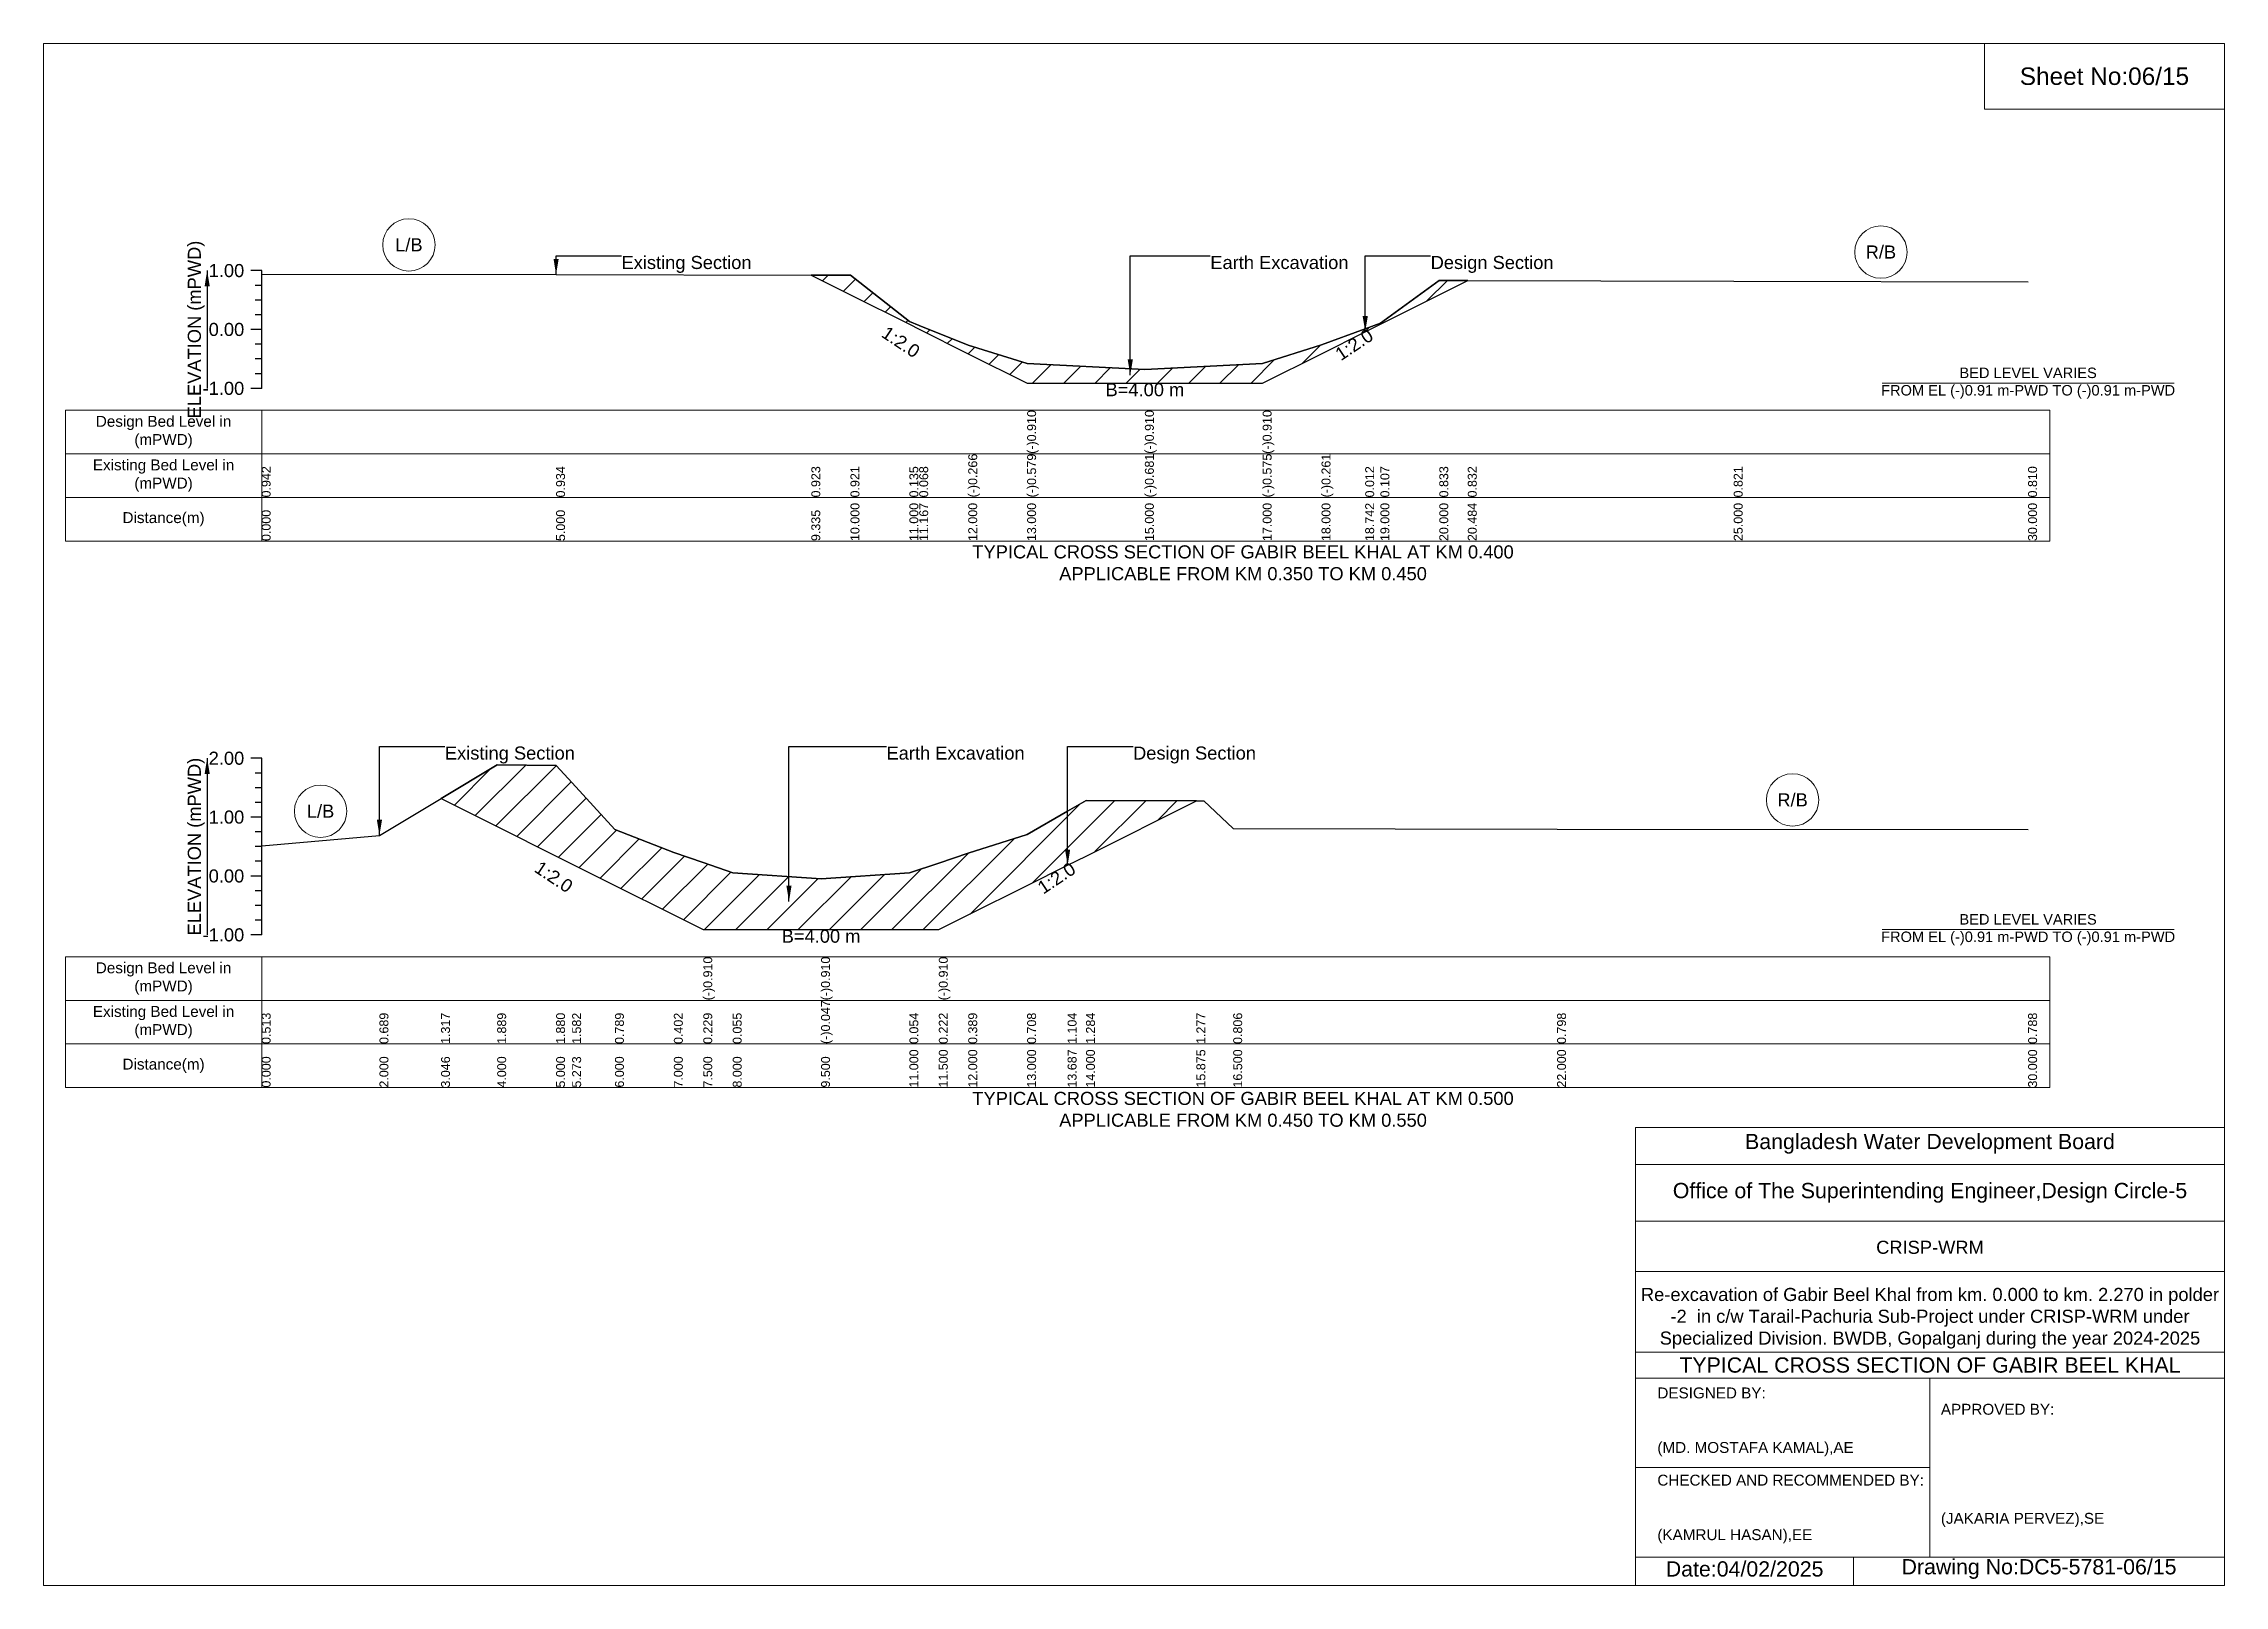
# Model space of a CAD drawing. Header units: inches. Extents: x 91000 to 258000, y -5656 to 6519.
# Drawn here: x 150000 to 158000, y -5656 to 0 of the extents above; entities that cross this region are included whole.
import ezdxf

# ---------------------------------------------------------------- set-up
doc = ezdxf.new("R2010")
doc.units = ezdxf.units.IN
doc.header["$LTSCALE"] = 7
doc.header["$MEASUREMENT"] = 0
for name, color, linetype, lineweight in [('Cross section Data Border', 7, 'Continuous', 9), ('Cross Section Labels', 7, 'Continuous', 9), ('Existing_Bed_Level for Xsection', 7, 'Continuous', 25)]:
    doc.layers.add(name, color=color, linetype=linetype, lineweight=lineweight)
doc.styles.get("Standard").update_dxf_attribs({"font": 'arial.ttf'})
doc.dimstyles.get("Standard").update_dxf_attribs({"dimtxt": 0.18, "dimasz": 0.18, "dimexe": 0.18, "dimexo": 0.0625, "dimgap": 0.09, "dimtad": 0, "dimtih": 1, "dimtoh": 1, "dimdec": 4, "dimzin": 0, "dimdsep": 46, "dimtxsty": 'Standard', "dimcen": 0.09, "dimadec": 0, "dimazin": 0, "dimtfac": 1, "dimtdec": 4, "dimtofl": 0, "dimtmove": 0, "dimatfit": 3, "dimfxl": 1, "dimtolj": 1, "dimtzin": 0, "dimarcsym": 0})

msp = doc.modelspace()

# ---------------------------------------------------------------- texts
at = {"layer": 'Cross section Data Border', "char_height": 40, "width": 640, "attachment_point": 5}
for s, insert in [('Design Bed Level in (mPWD)', (150440, -1424.9)), ('Existing Bed Level in (mPWD)', (150440, -1584.9)), ('Distance(m)', (150440, -1744.9)), ('Design Bed Level in (mPWD)', (150440, -3429.8)), ('Existing Bed Level in (mPWD)', (150440, -3589.8)), ('Distance(m)', (150440, -3749.8))]:
    msp.add_mtext(s, dxfattribs=dict(at, insert=insert))
at = {"layer": 'Cross Section Labels'}
for s, insert, char_height, attachment_point in [('Sheet No:06/15', (157560, -120), 64, 5), ('L/B', (151340, -738.3), 48, 5), ('Existing Section', (152120, -778.9), 48, 1), ('Earth Excavation', (154280, -778.9), 48, 1), ('Design Section', (155088.2, -778.9), 48, 1), ('R/B', (156740, -764.8), 48, 5), ('BED LEVEL VARIES ^JFROM EL (-)0.91 m-PWD TO (-)0.91 m-PWD', (157280, -1245.5), 38.4, 5), ('B=4.00 m', (154040, -1245.5), 48, 2), ('TYPICAL CROSS SECTION OF GABIR BEEL KHAL AT KM 0.400^JAPPLICABLE FROM KM 0.350 TO KM 0.450', (154400, -1904.9), 48, 5), ('Existing Section', (151472, -2578.6), 48, 1), ('Earth Excavation', (153092, -2578.6), 48, 1), ('Design Section', (153996.5, -2578.6), 48, 1), ('L/B', (151016, -2816), 48, 5), ('R/B', (156416, -2774.6), 48, 5), ('BED LEVEL VARIES ^JFROM EL (-)0.91 m-PWD TO (-)0.91 m-PWD', (157280, -3250.4), 38.4, 5), ('B=4.00 m', (152852, -3250.4), 48, 2), ('TYPICAL CROSS SECTION OF GABIR BEEL KHAL AT KM 0.500^JAPPLICABLE FROM KM 0.450 TO KM 0.550', (154400, -3909.8), 48, 5), ('Bangladesh Water Development Board', (156920, -4036), 56, 5), ('Office of The Superintending Engineer,Design Circle-5', (156920, -4216), 56, 5)]:
    msp.add_mtext(s, dxfattribs=dict(at, insert=insert, char_height=char_height, attachment_point=attachment_point))
at = {"layer": 'Cross Section Labels', "char_height": 48, "attachment_point": 2}
for insert, rotation in [((153158.1, -1074.5), 326.30993), ((154794.2, -1084.3), 33.69007), ((151885, -3036.9), 326.30993), ((153702.5, -3041.2), 33.69007)]:
    msp.add_mtext('1:2.0', dxfattribs=dict(at, insert=insert, rotation=rotation))
at = {"layer": 'Cross Section Labels'}
for s, insert, char_height, width, attachment_point in [('CRISP-WRM', (156920, -4416), 48, 2240, 5), ('Re-excavation of Gabir Beel Khal from km. 0.000 to km. 2.270 in polder -2  in c/w Tarail-Pachuria Sub-Project under CRISP-WRM under Specialized Division. BWDB, Gopalganj during the year 2024-2025', (156920, -4676), 48, 2160, 5), ('TYPICAL CROSS SECTION OF GABIR BEEL KHAL', (156920, -4848), 56, 2240, 5), ('DESIGNED BY:^J^J^J(MD. MOSTAFA KAMAL),AE', (155920, -5056), 40, 1120, 4), ('APPROVED BY:^J^J^J^J^J^J(JAKARIA PERVEZ),SE', (156960, -5216), 40, 1120, 4), ('CHECKED AND RECOMMENDED BY:^J^J^J(KAMRUL HASAN),EE', (155920, -5376), 40, 1120, 4), ('Date:04/02/2025', (156240, -5596), 56, 1120, 5), ('Drawing No:DC5-5781-06/15', (157320, -5596), 56, 1760, 5)]:
    msp.add_mtext(s, dxfattribs=dict(at, insert=insert, char_height=char_height, width=width, attachment_point=attachment_point))
at = {"layer": 'Existing_Bed_Level for Xsection', "rotation": 90}
for s, insert, char_height, attachment_point in [('ELEVATION (mPWD)', (150560, -1048.9), 48, 5), ('(-)0.910', (153608, -1504.9), 32.8, 1), ('(-)0.910', (154040, -1504.9), 32.8, 1), ('(-)0.910', (154472, -1504.9), 32.8, 1), ('(-)0.266', (153392, -1664.9), 32.8, 1), ('(-)0.579', (153608, -1664.9), 32.8, 1), ('(-)0.681', (154040, -1664.9), 32.8, 1), ('(-)0.575', (154472, -1664.9), 32.8, 1), ('(-)0.261', (154688, -1664.9), 32.8, 1), ('0.942', (150800, -1664.9), 32.8, 1), ('0.934', (151880, -1664.9), 32.8, 1), ('0.923', (152816.3, -1664.9), 32.8, 1), ('0.921', (152960, -1664.9), 32.8, 1), ('0.135', (153176, -1664.9), 32.8, 1), ('0.068', (153212.1, -1664.9), 32.8, 1), ('0.012', (154848.2, -1664.9), 32.8, 1), ('0.107', (154904, -1664.9), 32.8, 1), ('0.833', (155120, -1664.9), 32.8, 1), ('0.832', (155224.5, -1664.9), 32.8, 1), ('0.821', (156200, -1664.9), 32.8, 1), ('0.810', (157280, -1664.9), 32.8, 1), ('0.000', (150800, -1824.9), 32.8, 1), ('5.000', (151880, -1824.9), 32.8, 1), ('9.335', (152816.3, -1824.9), 32.8, 1), ('10.000', (152960, -1824.9), 32.8, 1), ('11.000', (153176, -1824.9), 32.8, 1), ('11.167', (153212.1, -1824.9), 32.8, 1), ('12.000', (153392, -1824.9), 32.8, 1), ('13.000', (153608, -1824.9), 32.8, 1), ('15.000', (154040, -1824.9), 32.8, 1), ('17.000', (154472, -1824.9), 32.8, 1), ('18.000', (154688, -1824.9), 32.8, 1), ('18.742', (154848.2, -1824.9), 32.8, 1), ('19.000', (154904, -1824.9), 32.8, 1), ('20.000', (155120, -1824.9), 32.8, 1), ('20.484', (155224.5, -1824.9), 32.8, 1), ('25.000', (156200, -1824.9), 32.8, 1), ('30.000', (157280, -1824.9), 32.8, 1), ('ELEVATION (mPWD)', (150560, -2945.8), 48, 5), ('(-)0.910', (152420, -3509.8), 32.8, 1), ('(-)0.910', (152852, -3509.8), 32.8, 1), ('(-)0.910', (153284, -3509.8), 32.8, 1), ('(-)0.047', (152852, -3669.8), 32.8, 1), ('0.513', (150800, -3669.8), 32.8, 1), ('0.689', (151232, -3669.8), 32.8, 1), ('1.317', (151458, -3669.8), 32.8, 1), ('1.889', (151664, -3669.8), 32.8, 1), ('1.880', (151880, -3669.8), 32.8, 1), ('1.582', (151939, -3669.8), 32.8, 1), ('0.789', (152096, -3669.8), 32.8, 1), ('0.402', (152312, -3669.8), 32.8, 1), ('0.229', (152420, -3669.8), 32.8, 1), ('0.055', (152528, -3669.8), 32.8, 1), ('0.054', (153176, -3669.8), 32.8, 1), ('0.222', (153284, -3669.8), 32.8, 1), ('0.389', (153392, -3669.8), 32.8, 1), ('0.708', (153608, -3669.8), 32.8, 1), ('1.104', (153756.5, -3669.8), 32.8, 1), ('1.284', (153824, -3669.8), 32.8, 1), ('1.277', (154229, -3669.8), 32.8, 1), ('0.806', (154364, -3669.8), 32.8, 1), ('0.798', (155552, -3669.8), 32.8, 1), ('0.788', (157280, -3669.8), 32.8, 1), ('0.000', (150800, -3829.8), 32.8, 1), ('2.000', (151232, -3829.8), 32.8, 1), ('3.046', (151458, -3829.8), 32.8, 1), ('4.000', (151664, -3829.8), 32.8, 1), ('5.000', (151880, -3829.8), 32.8, 1), ('5.273', (151939, -3829.8), 32.8, 1), ('6.000', (152096, -3829.8), 32.8, 1), ('7.000', (152312, -3829.8), 32.8, 1), ('7.500', (152420, -3829.8), 32.8, 1), ('8.000', (152528, -3829.8), 32.8, 1), ('9.500', (152852, -3829.8), 32.8, 1), ('11.000', (153176, -3829.8), 32.8, 1), ('11.500', (153284, -3829.8), 32.8, 1), ('12.000', (153392, -3829.8), 32.8, 1), ('13.000', (153608, -3829.8), 32.8, 1), ('13.687', (153756.5, -3829.8), 32.8, 1), ('14.000', (153824, -3829.8), 32.8, 1), ('15.875', (154229, -3829.8), 32.8, 1), ('16.500', (154364, -3829.8), 32.8, 1), ('22.000', (155552, -3829.8), 32.8, 1), ('30.000', (157280, -3829.8), 32.8, 1)]:
    msp.add_mtext(s, dxfattribs=dict(at, insert=insert, char_height=char_height, attachment_point=attachment_point))
at = {"layer": 'Existing_Bed_Level for Xsection', "char_height": 48, "attachment_point": 6}
for s, insert in [('1.00', (150736, -832.9)), ('0.00', (150736, -1048.9)), ('-1.00', (150736, -1264.9)), ('2.00', (150736, -2621.8)), ('1.00', (150736, -2837.8)), ('0.00', (150736, -3053.8)), ('-1.00', (150736, -3269.8))]:
    msp.add_mtext(s, dxfattribs=dict(at, insert=insert))

# ---------------------------------------------------------------- hatches: boundary and pattern name
at = {"layer": 'Existing_Bed_Level for Xsection'}
h = msp.add_hatch(dxfattribs=at)
h.set_pattern_fill('ANSI31', color=256, scale=648, style=0)
h.paths.add_polyline_path([(152816.3, -849.6), (152960, -921.5), (153176, -1029.5), (153212.1, -1047.5), (153392, -1137.5), (153608, -1245.5), (154040, -1245.5), (154472, -1245.5), (154688, -1137.5), (154848.2, -1057.3), (154904, -1029.5), (155120, -921.5), (155224.5, -869.2), (155120, -869), (154904, -1025.8), (154848.2, -1046.3), (154688, -1105.3), (154472, -1173.1), (154040, -1196), (153608, -1174), (153392, -1106.4), (153212.1, -1034.2), (153176, -1019.7), (152960, -850)])
h = msp.add_hatch(dxfattribs=at)
h.set_pattern_fill('ANSI31', color=256, scale=648, style=0)
h.paths.add_polyline_path([(151458, -2769.4), (151664, -2872.4), (151880, -2980.4), (151939, -3009.9), (152096, -3088.4), (152312, -3196.4), (152420, -3250.4), (152528, -3250.4), (152852, -3250.4), (153176, -3250.4), (153284, -3250.4), (153392, -3196.4), (153608, -3088.4), (153756.5, -3014.2), (153824, -2980.4), (154229, -2777.9), (153824, -2776.5), (153756.5, -2815.4), (153608, -2900.9), (153392, -2969.8), (153284, -3006), (153176, -3042.2), (152852, -3064), (152528, -3042), (152420, -3004.5), (152312, -2967), (152096, -2883.4), (151939, -2712.1), (151880, -2647.8), (151664, -2645.8)])

# ---------------------------------------------------------------- linework, layer by layer
at = {"layer": 'Cross section Data Border'}
for points in [[(150080, -1344.9), (157360, -1344.9), (157360, -1824.9), (150080, -1824.9)], [(150080, -3349.8), (157360, -3349.8), (157360, -3829.8), (150080, -3829.8)]]:
    msp.add_lwpolyline(points, close=True, dxfattribs=at)
for points in [[(150800, -1344.9), (150800, -1824.9)], [(150080, -1504.9), (157360, -1504.9)], [(150080, -1664.9), (157360, -1664.9)], [(150800, -3349.8), (150800, -3829.8)], [(150080, -3509.8), (157360, -3509.8)], [(150080, -3669.8), (157360, -3669.8)]]:
    msp.add_lwpolyline(points, dxfattribs=at)
at = {"layer": 'Cross Section Labels'}
for points in [[(150000, 0), (158000, 0), (158000, -5656), (150000, -5656)], [(157120, 0), (158000, 0), (158000, -240), (157120, -240)]]:
    msp.add_lwpolyline(points, close=True, dxfattribs=at)
for points in [[(156744.2, -1245.5), (157815.8, -1245.5)], [(156744.2, -3250.4), (157815.8, -3250.4)], [(155840, -5656), (155840, -3976), (158000, -3976)], [(155840, -4112), (158000, -4112)], [(155840, -4320), (158000, -4320)], [(155840, -4504), (158000, -4504)], [(155840, -4800), (158000, -4800)], [(155840, -4896), (158000, -4896)], [(156920, -4896), (156920, -5552)], [(155840, -5224), (156920, -5224)], [(155840, -5552), (158000, -5552)], [(156640, -5552), (156640, -5656)]]:
    msp.add_lwpolyline(points, dxfattribs=at)
for centre in [(151340, -738.3), (156740, -764.8), (156416, -2774.6), (151016, -2816)]:
    msp.add_circle(centre, 96, dxfattribs=at)
at = {"layer": 'Existing_Bed_Level for Xsection'}
for points in [[(150800, -832.9), (150760, -832.9)], [(150800, -1264.9), (150800, -1048.9), (150800, -832.9)], [(150800, -845.4), (151880, -847.2), (152816.3, -849.6), (152960, -850), (153176, -1019.7), (153212.1, -1034.2), (153392, -1106.4), (153608, -1174), (153608, -1174), (154040, -1196), (154040, -1196), (154472, -1173.1), (154472, -1173.1), (154688, -1105.3), (154848.2, -1046.3), (154904, -1025.8), (155120, -869), (155224.5, -869.2), (156200, -871.6), (157280, -873.9)], [(150800, -886.9), (150776, -886.9)], [(150800, -940.9), (150776, -940.9)], [(150800, -994.9), (150776, -994.9)], [(150800, -1048.9), (150760, -1048.9)], [(150800, -1102.9), (150776, -1102.9)], [(150800, -1156.9), (150776, -1156.9)], [(150800, -1264.9), (150760, -1264.9)], [(150800, -1210.9), (150776, -1210.9)], [(150800, -2621.8), (150760, -2621.8)], [(150800, -3269.8), (150800, -3053.8), (150800, -2837.8), (150800, -2621.8)], [(150800, -2675.8), (150776, -2675.8)], [(150800, -2943), (151232, -2905), (151458, -2769.4), (151664, -2645.8), (151880, -2647.8), (151939, -2712.1), (152096, -2883.4), (152312, -2967), (152420, -3004.5), (152420, -3004.5), (152528, -3042), (152852, -3064), (152852, -3064), (153176, -3042.2), (153284, -3006), (153284, -3006), (153392, -2969.8), (153608, -2900.9), (153756.5, -2815.4), (153824, -2776.5), (154229, -2777.9), (154256, -2778), (154364, -2879.8), (155552, -2881.5), (157280, -2883.6)], [(150800, -2729.8), (150776, -2729.8)], [(150800, -2783.8), (150776, -2783.8)], [(150800, -2837.8), (150760, -2837.8)], [(150800, -2891.8), (150776, -2891.8)], [(150800, -2945.8), (150776, -2945.8)], [(150800, -2999.8), (150776, -2999.8)], [(150800, -3053.8), (150760, -3053.8)], [(150800, -3107.8), (150776, -3107.8)], [(150800, -3161.8), (150776, -3161.8)], [(150800, -3269.8), (150760, -3269.8)], [(150800, -3215.8), (150776, -3215.8)]]:
    msp.add_lwpolyline(points, dxfattribs=at)
for points in [[(152816.3, -849.6), (152960, -921.5), (153176, -1029.5), (153212.1, -1047.5), (153392, -1137.5), (153608, -1245.5), (153608, -1245.5), (154040, -1245.5), (154040, -1245.5), (154472, -1245.5), (154472, -1245.5), (154688, -1137.5), (154848.2, -1057.3), (154904, -1029.5), (155120, -921.5), (155224.5, -869.2), (155224.5, -869.2), (155224.5, -869.2), (155120, -869), (154904, -1025.8), (154848.2, -1046.3), (154688, -1105.3), (154472, -1173.1), (154472, -1173.1), (154040, -1196), (154040, -1196), (153608, -1174), (153608, -1174), (153392, -1106.4), (153212.1, -1034.2), (153176, -1019.7), (152960, -850)], [(151458, -2769.4), (151458, -2769.4), (151664, -2872.4), (151880, -2980.4), (151939, -3009.9), (152096, -3088.4), (152312, -3196.4), (152420, -3250.4), (152420, -3250.4), (152528, -3250.4), (152852, -3250.4), (152852, -3250.4), (153176, -3250.4), (153284, -3250.4), (153284, -3250.4), (153392, -3196.4), (153608, -3088.4), (153756.5, -3014.2), (153824, -2980.4), (154229, -2777.9), (154229, -2777.9), (154229, -2777.9), (153824, -2776.5), (153756.5, -2815.4), (153608, -2900.9), (153392, -2969.8), (153284, -3006), (153284, -3006), (153176, -3042.2), (152852, -3064), (152852, -3064), (152528, -3042), (152420, -3004.5), (152420, -3004.5), (152312, -2967), (152096, -2883.4), (151939, -2712.1), (151880, -2647.8), (151664, -2645.8), (151458, -2769.4)]]:
    msp.add_lwpolyline(points, close=True, dxfattribs=at)

msp.set_redraw_order([(e.dxf.handle, doc.entitydb.next_handle()) for e in msp.query("TEXT MTEXT ATTDEF DIMENSION ARC_DIMENSION")])  # texts and dimensions are drawn at this point

# ---------------------------------------------------------------- leaders
at = {"layer": 'Cross Section Labels', "annotation_type": 0, "has_hookline": 1, "hookline_direction": 0}
for points, text_width in [([(151880, -847.2), (151880, -778.9), (152119.9, -778.9)], 467.2), ([(153986.3, -1216.2), (153986.3, -778.9), (154279.9, -778.9)], 497), ([(154848.2, -1057.3), (154848.2, -778.9), (155088.1, -778.9)], 441.2), ([(151232, -2905), (151232, -2578.6), (151471.9, -2578.6)], 467.2), ([(152734.3, -3146.9), (152734.3, -2578.6), (153091.9, -2578.6)], 497), ([(153756.5, -3014.2), (153756.5, -2578.6), (153996.4, -2578.6)], 441.2)]:
    msp.add_leader(points, dimstyle='Standard', override={"dimasz": 57.6}, dxfattribs=dict(at, text_width=text_width))
at = {"layer": 'Existing_Bed_Level for Xsection'}
for points in [[(150600, -832.9), (150600, -1264.9)], [(150600, -2621.8), (150600, -3269.8)]]:
    msp.add_leader(points, dimstyle='Standard', override={"dimasz": 57.6}, dxfattribs=at)

doc.saveas('drawing.dxf')
